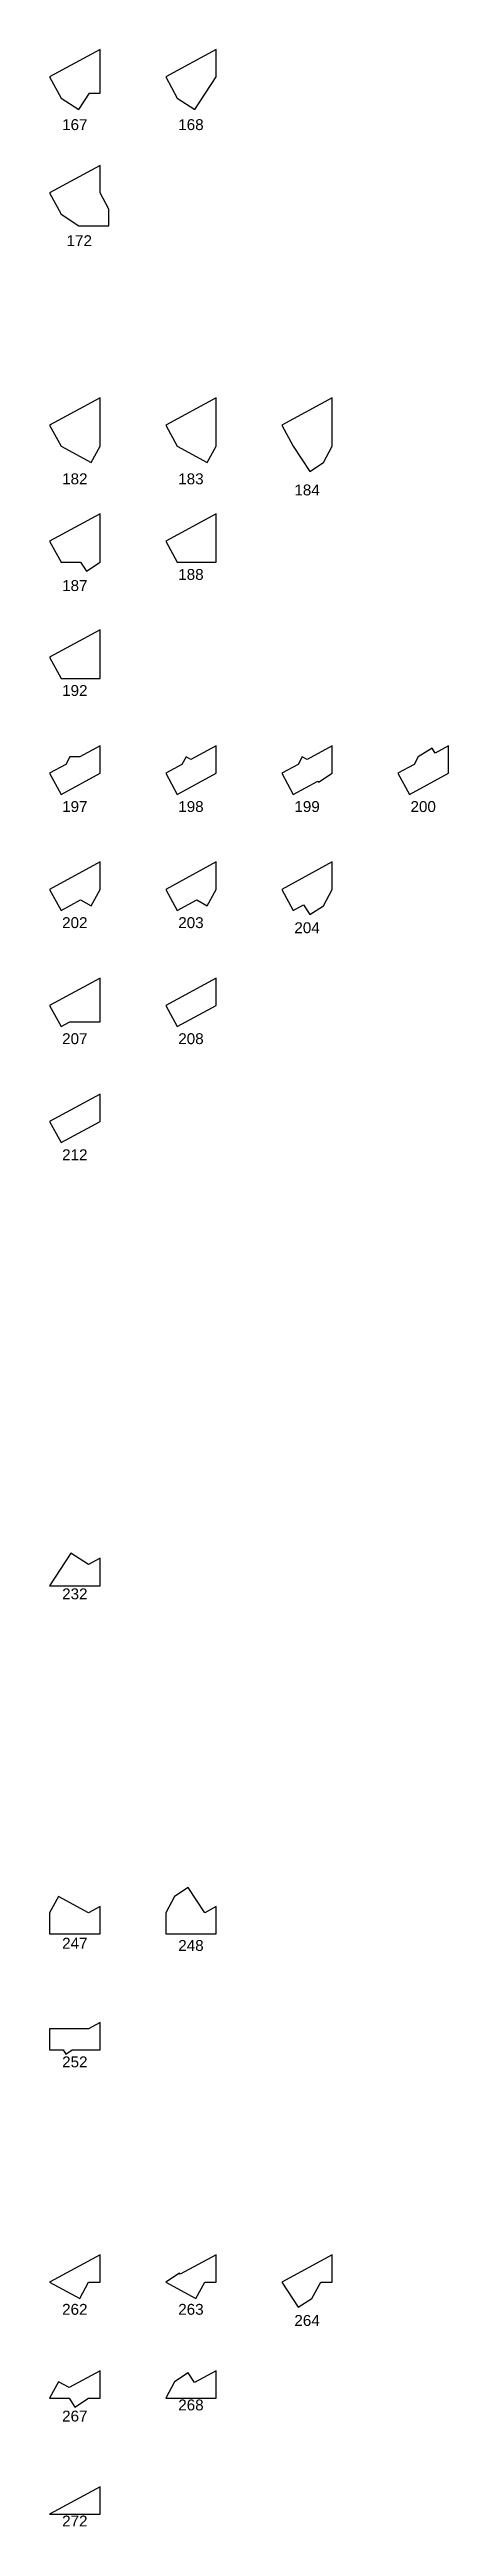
# Model space of a CAD drawing. Header units: millimetres. Extents: x 122552 to 2943733, y -2581954 to 22549.
# Drawn here: x 1454342 to 1545875, y -2158882 to -1590150 of the extents above; entities that cross this region are included whole.
import ezdxf
from ezdxf.enums import TextEntityAlignment as Align

# ---------------------------------------------------------------- set-up
doc = ezdxf.new("R2010")
doc.units = ezdxf.units.MM
doc.styles.add('Arial', font='arial_0.ttf')

msp = doc.modelspace()

# ---------------------------------------------------------------- texts
at = {"style": 'Arial'}
for s, p in [('167', (1460136, -1607392)), ('168', (1486784, -1607392)), ('172', (1461154, -1634040)), ('182', (1460136, -1688719)), ('183', (1486784, -1688719)), ('184', (1513433, -1691275)), ('188', (1486784, -1710677)), ('187', (1460136, -1713233)), ('192', (1460136, -1737326)), ('197', (1460136, -1763974)), ('198', (1486784, -1763974)), ('199', (1513433, -1763974)), ('200', (1540082, -1763974)), ('202', (1460136, -1790623)), ('203', (1486784, -1790623)), ('204', (1513433, -1791798)), ('207', (1460136, -1817272)), ('208', (1486784, -1817272)), ('212', (1460136, -1843920)), ('232', (1460136, -1944747)), ('247', (1460136, -2024970)), ('248', (1486784, -2025481)), ('252', (1460136, -2052213)), ('262', (1460136, -2109026)), ('263', (1486784, -2109026)), ('264', (1513433, -2111582)), ('267', (1460136, -2133540)), ('268', (1486784, -2130984)), ('272', (1460136, -2157632))]:
    msp.add_text(s, height=2500, dxfattribs=at).set_placement(p, align=Align.MIDDLE_CENTER)

# ---------------------------------------------------------------- linework, layer by layer
for points in [[(1465929, -1600191), (1465929, -1590150), (1454342, -1596438), (1456978, -1601296), (1461051, -1603943), (1463490, -1600191)], [(1487700, -1603943), (1492578, -1596438), (1492578, -1590150), (1480991, -1596438), (1483627, -1601296)], [(1465929, -1616799), (1454342, -1623087), (1456978, -1627945), (1461051, -1630592), (1467966, -1630592), (1467966, -1626839), (1465929, -1623087)], [(1463893, -1684994), (1465929, -1681242), (1465929, -1670096), (1454342, -1676384), (1456978, -1681242)], [(1490542, -1684994), (1492578, -1681242), (1492578, -1670096), (1480991, -1676384), (1483627, -1681242)], [(1519227, -1670096), (1507639, -1676384), (1510276, -1681242), (1514044, -1687040), (1517190, -1684994), (1519227, -1681242)], [(1465929, -1707891), (1465929, -1696745), (1454342, -1703033), (1456978, -1707891), (1461454, -1707891), (1462783, -1709936)], [(1492578, -1707891), (1492578, -1696745), (1480991, -1703033), (1483627, -1707891)], [(1454342, -1729682), (1456978, -1734539), (1465929, -1734539), (1465929, -1723393)], [(1456978, -1761188), (1465929, -1756330), (1465929, -1750042), (1461257, -1752578), (1459015, -1752578), (1458079, -1754302), (1454342, -1756330)], [(1483627, -1761188), (1492578, -1756330), (1492578, -1750042), (1486784, -1753186), (1485663, -1752578), (1484727, -1754302), (1480991, -1756330)], [(1512312, -1752578), (1511376, -1754302), (1507639, -1756330), (1510276, -1761188), (1515918, -1758126), (1516080, -1758375), (1519227, -1756330), (1519227, -1750042), (1513433, -1753186)], [(1536924, -1761188), (1545875, -1756330), (1545875, -1750042), (1542854, -1751682), (1542107, -1750533), (1538961, -1752578), (1538025, -1754302), (1534288, -1756330)], [(1463893, -1786731), (1465929, -1782979), (1465929, -1776691), (1454342, -1782979), (1456978, -1787837), (1461454, -1785408)], [(1490542, -1786731), (1492578, -1782979), (1492578, -1776691), (1480991, -1782979), (1483627, -1787837), (1488102, -1785408)], [(1510276, -1787837), (1512610, -1786570), (1514044, -1788777), (1517190, -1786731), (1519227, -1782979), (1519227, -1776691), (1507639, -1782979)], [(1465929, -1813380), (1465929, -1803339), (1454342, -1809628), (1456978, -1814485), (1459015, -1813380)], [(1483627, -1814485), (1492578, -1809628), (1492578, -1803339), (1480991, -1809628)], [(1456978, -1841134), (1465929, -1836276), (1465929, -1829988), (1454342, -1836276)], [(1459220, -1935366), (1454342, -1942871), (1465929, -1942871), (1465929, -1936583), (1463293, -1938013)], [(1492578, -2022817), (1492578, -2016529), (1489942, -2017959), (1486173, -2012162), (1483027, -2014207), (1480991, -2017959), (1480991, -2022817)], [(1456378, -2014207), (1454342, -2017959), (1454342, -2022817), (1465929, -2022817), (1465929, -2016529), (1463293, -2017959)], [(1454342, -2044608), (1454342, -2049466), (1457499, -2049466), (1458110, -2050406), (1459556, -2049466), (1465929, -2049466), (1465929, -2043177), (1463293, -2044608)], [(1461257, -2106515), (1463293, -2102763), (1465929, -2102763), (1465929, -2096475), (1454342, -2102763)], [(1487905, -2106515), (1489942, -2102763), (1492578, -2102763), (1492578, -2096475), (1484299, -2100967), (1484137, -2100718), (1480991, -2102763)], [(1516590, -2102763), (1519227, -2102763), (1519227, -2096475), (1507639, -2102763), (1511408, -2108561), (1514554, -2106515)], [(1456378, -2125659), (1454342, -2129412), (1458818, -2129412), (1460147, -2131457), (1463293, -2129412), (1465929, -2129412), (1465929, -2123123), (1458818, -2126983)], [(1480991, -2129412), (1492578, -2129412), (1492578, -2123123), (1487608, -2125821), (1486173, -2123614), (1483027, -2125659)], [(1454342, -2156060), (1465929, -2156060), (1465929, -2149772)]]:
    msp.add_lwpolyline(points, close=True)

msp.set_redraw_order([(e.dxf.handle, doc.entitydb.next_handle()) for e in msp.query("TEXT MTEXT ATTDEF DIMENSION ARC_DIMENSION")])  # texts and dimensions are drawn at this point

doc.saveas('drawing.dxf')
